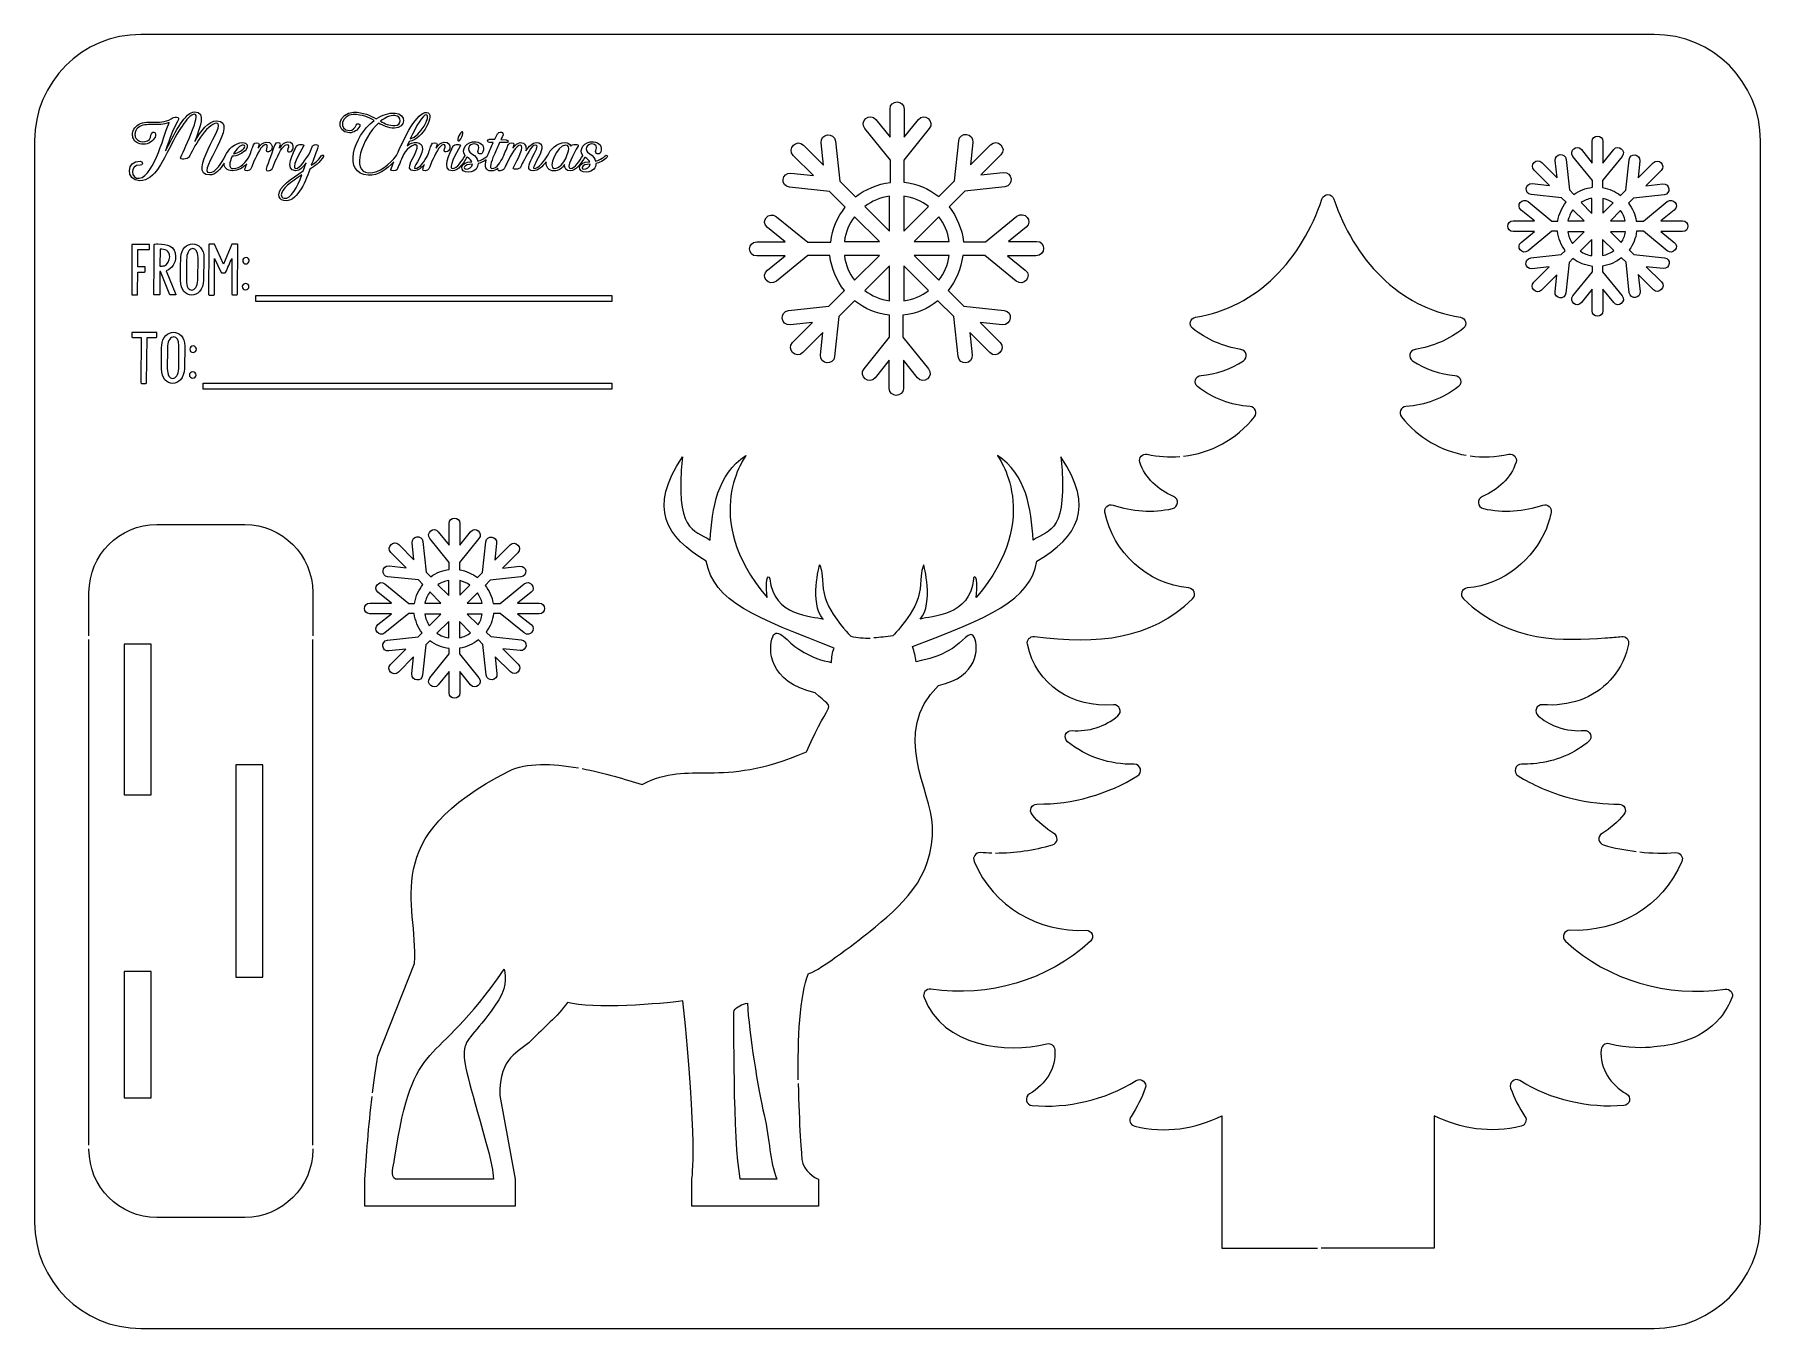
# Model space of a CAD drawing. Header units: inches. Extents: x 21 to 224, y 286 to 439.
import ezdxf

# ---------------------------------------------------------------- set-up
doc = ezdxf.new("R2010")
doc.units = ezdxf.units.IN
doc.header["$MEASUREMENT"] = 0
doc.layers.add('_U+0421_U+043B_U+043E_U+0439 1', color=7, linetype='Continuous')

# ---------------------------------------------------------------- blocks, each defined once
blk = doc.blocks.new('block 2')
at = {"layer": '_U+0421_U+043B_U+043E_U+0439 1', "color": 7, "lineweight": 5, "true_color": 0xffffff}
for points, knots in [([(33.55, 421.63), (34.5, 421.63), (35.21, 422.32), (35.72, 423.06), (36.09, 423.59), (36.51, 424.41), (36.97, 425.3), (37.97, 427.21), (39.12, 429.41), (40.02, 429.46), (40.76, 429.48), (38.99, 425.73), (38.38, 424.4), (38.21, 424.04), (39.24, 424.19), (39.35, 424.42), (39.78, 425.32), (41.43, 428.4), (42.63, 428.4), (43.89, 428.4), (38.97, 422.31), (41.76, 422.31), (42.49, 422.31), (43.03, 422.97), (43.48, 423.7), (43.51, 423.2), (43.8, 422.81), (44.44, 422.81), (45.17, 422.81), (45.73, 423.15), (46.15, 423.61), (46.07, 423.38), (45.99, 423.16), (45.93, 423), (45.82, 422.73), (46.53, 422.75), (46.65, 423.03), (46.8, 423.39), (46.9, 423.64), (47, 423.92), (47.35, 424.67), (47.91, 425.86), (48.36, 425.9), (48.62, 425.91), (48.62, 425.69), (48.5, 425.38), (48.3, 424.78), (49.04, 425.01), (49.12, 425.41), (49.19, 425.79), (49.06, 426.22), (48.44, 426.18), (48.09, 426.16), (47.77, 425.86), (47.5, 425.47), (47.53, 425.61), (47.58, 425.75), (47.61, 425.92), (47.67, 426.2), (47.04, 426.17), (46.94, 425.88), (46.85, 425.59), (46.67, 425.09), (46.49, 424.57), (46.1, 423.88), (45.45, 423.06), (44.54, 423.06), (43.98, 423.06), (44.09, 423.81), (44.45, 424.53), (44.94, 424.49), (45.8, 424.92), (46.08, 425.32), (46.32, 425.67), (46.24, 426.12), (45.71, 426.12), (44.71, 426.12), (43.95, 425.35), (43.63, 424.55), (43.17, 423.71), (42.54, 422.59), (41.75, 422.59), (40.22, 422.59), (45.46, 428.69), (42.62, 428.69), (41.68, 428.69), (40.73, 427.46), (40.05, 426.27), (40.64, 427.91), (41.42, 429.74), (40.01, 429.74), (38.92, 429.74), (37.76, 427.41), (36.73, 425.43), (36.73, 425.43), (36.59, 425.17), (36.59, 425.17), (37.14, 426.74), (37.45, 427.7), (38.01, 428.61), (38.44, 429.3), (37.5, 429.16), (37.27, 428.91), (36.54, 428.53), (35.78, 428.53), (35.1, 428.53), (34.75, 428.53), (34.42, 428.53), (34.13, 428.49), (33.39, 428.38), (32.95, 427.98), (32.78, 427.52), (32.72, 427.34), (32.7, 427.16), (32.71, 426.98), (32.72, 426.8), (32.78, 426.63), (32.87, 426.48), (33.1, 426.11), (33.56, 425.86), (34.23, 425.95), (34.8, 426.04), (35.31, 426.43), (35.42, 426.98), (35.52, 427.45), (34.95, 427.53), (34.88, 426.99), (34.85, 426.58), (34.63, 426.29), (34.2, 426.24), (33.66, 426.16), (33.29, 426.35), (33.11, 426.64), (33.04, 426.75), (33.01, 426.88), (32.99, 427.02), (32.98, 427.16), (33, 427.3), (33.05, 427.43), (33.18, 427.79), (33.54, 428.12), (34.15, 428.21), (34.43, 428.25), (34.75, 428.24), (35.08, 428.24), (35.69, 428.24), (36.36, 428.24), (37.02, 428.49), (36.54, 427.6), (35.32, 422.2), (33.5, 421.92), (32.53, 421.76), (32.28, 423.55), (33.59, 423.46), (33.92, 423.44), (33.98, 423.91), (33.62, 423.94), (31.96, 424.07), (31.89, 421.63), (33.55, 421.63)], [0, 0, 0, 0, 1, 1, 1, 2, 2, 2, 3, 3, 3, 4, 4, 4, 5, 5, 5, 6, 6, 6, 7, 7, 7, 8, 8, 8, 9, 9, 9, 10, 10, 10, 11, 11, 11, 12, 12, 12, 13, 13, 13, 14, 14, 14, 15, 15, 15, 16, 16, 16, 17, 17, 17, 18, 18, 18, 19, 19, 19, 20, 20, 20, 21, 21, 21, 22, 22, 22, 23, 23, 23, 24, 24, 24, 25, 25, 25, 26, 26, 26, 27, 27, 27, 28, 28, 28, 29, 29, 29, 30, 30, 30, 31, 31, 31, 32, 32, 32, 33, 33, 33, 34, 34, 34, 35, 35, 35, 36, 36, 36, 37, 37, 37, 38, 38, 38, 39, 39, 39, 40, 40, 40, 41, 41, 41, 42, 42, 42, 43, 43, 43, 44, 44, 44, 45, 45, 45, 46, 46, 46, 47, 47, 47, 48, 48, 48, 49, 49, 49, 50, 50, 50, 51, 51, 51, 52, 52, 52, 53, 53, 53, 53]), ([(45.74, 425.83), (46.05, 425.83), (45.93, 425.57), (45.81, 425.44), (45.57, 425.14), (44.99, 424.87), (44.61, 424.82), (44.94, 425.37), (45.39, 425.83), (45.74, 425.83)], [0, 0, 0, 0, 1, 1, 1, 2, 2, 2, 3, 3, 3, 3])]:
    blk.add_open_spline(points, degree=3, knots=knots, dxfattribs=at)
blk = doc.blocks.new('block 3')
at = {"layer": '_U+0421_U+043B_U+043E_U+0439 1', "color": 7, "lineweight": 5, "true_color": 0xffffff}
for points, knots in [([(51.93, 422.81), (52.41, 422.81), (52.75, 423.23), (53.15, 423.75), (53, 423.36), (52.87, 423), (52.8, 422.8), (51.39, 421.86), (49.93, 420.93), (49.94, 419.98), (49.94, 419.64), (50.1, 419.35), (50.51, 419.29), (52, 419.04), (52.98, 421.25), (53.59, 422.99), (54.12, 423.36), (54.8, 423.75), (55.2, 424.5), (55.28, 424.65), (55.03, 424.73), (54.93, 424.58), (54.58, 424), (54.03, 423.66), (53.75, 423.45), (53.88, 423.84), (54.45, 425.34), (54.54, 425.6), (54.69, 426.04), (53.92, 425.9), (53.84, 425.64), (53.84, 425.64), (53.57, 424.91), (53.57, 424.91), (53.17, 424.27), (52.43, 423.07), (51.93, 423.07), (51.35, 423.07), (52.34, 424.85), (52.83, 425.7), (53.04, 426.05), (52.09, 425.9), (52, 425.73), (51.65, 425.01), (50.53, 422.81), (51.93, 422.81)], [0, 0, 0, 0, 1, 1, 1, 2, 2, 2, 3, 3, 3, 4, 4, 4, 5, 5, 5, 6, 6, 6, 7, 7, 7, 8, 8, 8, 9, 9, 9, 10, 10, 10, 11, 11, 11, 12, 12, 12, 13, 13, 13, 14, 14, 14, 15, 15, 15, 15]), ([(50.56, 419.57), (50.31, 419.61), (50.22, 419.79), (50.22, 419.99), (50.22, 420.68), (51.39, 421.5), (52.63, 422.32), (52.1, 420.91), (51.38, 419.44), (50.56, 419.57)], [0, 0, 0, 0, 1, 1, 1, 2, 2, 2, 3, 3, 3, 3])]:
    blk.add_open_spline(points, degree=3, knots=knots, dxfattribs=at)
blk = doc.blocks.new('block 4')
at = {"layer": '_U+0421_U+043B_U+043E_U+0439 1', "color": 7, "lineweight": 5, "true_color": 0xffffff}
for points, knots in [([(58.25, 427.28), (58.72, 427.28), (59.25, 427.59), (59.45, 428.05), (59.58, 428.37), (59.14, 428.48), (59.02, 428.16), (58.9, 427.83), (58.61, 427.56), (58.26, 427.56), (56.91, 427.56), (57.28, 429.43), (58.7, 429.43), (59.75, 429.43), (60.49, 429.1), (61.14, 428.73), (58.64, 426.83), (57.42, 422.47), (60.46, 422.28), (61.63, 422.21), (62.65, 422.97), (63.47, 423.85), (63.32, 423.49), (63.21, 423.18), (63.13, 422.96), (63.04, 422.7), (63.77, 422.77), (63.85, 422.94), (64, 423.29), (64.27, 423.97), (64.6, 424.74), (65.04, 425.56), (66.32, 426.35), (66.22, 425.48), (66.12, 424.68), (64.44, 422.81), (65.91, 422.81), (66.32, 422.81), (66.73, 423.15), (67.07, 423.55), (67, 423.34), (66.93, 423.15), (66.87, 423), (66.77, 422.73), (67.48, 422.75), (67.59, 423.03), (67.74, 423.39), (67.84, 423.64), (67.95, 423.92), (68.3, 424.67), (68.86, 425.86), (69.31, 425.9), (69.56, 425.91), (69.56, 425.69), (69.45, 425.38), (69.24, 424.78), (69.98, 425.01), (70.06, 425.41), (70.13, 425.79), (70, 426.22), (69.38, 426.18), (69.03, 426.16), (68.71, 425.86), (68.44, 425.47), (68.48, 425.61), (68.53, 425.75), (68.56, 425.92), (68.62, 426.2), (67.98, 426.17), (67.89, 425.88), (67.79, 425.59), (67.62, 425.09), (67.44, 424.57), (67.15, 424.05), (66.51, 423.07), (65.95, 423.07), (65.65, 423.07), (66.75, 424.41), (66.84, 425.32), (66.96, 426.32), (65.57, 426.33), (65.05, 425.76), (65.05, 425.76), (65.27, 426.26), (65.27, 426.26), (66.91, 426.48), (68.44, 429.57), (67.33, 429.67), (66.23, 429.77), (64.69, 426.73), (63.79, 424.61), (63.78, 424.61), (63.78, 424.61), (63.78, 424.61), (62.95, 423.6), (61.83, 422.48), (60.5, 422.56), (58.39, 422.69), (59.71, 426.64), (61.66, 428.43), (62.24, 428.11), (62.8, 427.83), (63.55, 427.83), (64.89, 427.83), (64.98, 429.51), (63.64, 429.6), (62.85, 429.64), (62.08, 429.38), (61.4, 428.92), (60.69, 429.32), (59.9, 429.71), (58.73, 429.71), (56.94, 429.71), (56.49, 427.28), (58.25, 427.28)], [0, 0, 0, 0, 1, 1, 1, 2, 2, 2, 3, 3, 3, 4, 4, 4, 5, 5, 5, 6, 6, 6, 7, 7, 7, 8, 8, 8, 9, 9, 9, 10, 10, 10, 11, 11, 11, 12, 12, 12, 13, 13, 13, 14, 14, 14, 15, 15, 15, 16, 16, 16, 17, 17, 17, 18, 18, 18, 19, 19, 19, 20, 20, 20, 21, 21, 21, 22, 22, 22, 23, 23, 23, 24, 24, 24, 25, 25, 25, 26, 26, 26, 27, 27, 27, 28, 28, 28, 29, 29, 29, 30, 30, 30, 31, 31, 31, 32, 32, 32, 33, 33, 33, 34, 34, 34, 35, 35, 35, 36, 36, 36, 37, 37, 37, 38, 38, 38, 38]), ([(63.59, 429.32), (64.44, 429.25), (64.43, 428.12), (63.57, 428.12), (62.93, 428.12), (62.42, 428.35), (61.9, 428.64), (62.44, 429.08), (63.03, 429.34), (63.59, 429.32)], [0, 0, 0, 0, 1, 1, 1, 2, 2, 2, 3, 3, 3, 3]), ([(67.3, 429.39), (67.88, 429.33), (66.64, 426.87), (65.41, 426.57), (66.1, 428.06), (66.86, 429.42), (67.3, 429.39)], [0, 0, 0, 0, 1, 1, 1, 2, 2, 2, 2])]:
    blk.add_open_spline(points, degree=3, knots=knots, dxfattribs=at)
blk = doc.blocks.new('block 5')
at = {"layer": '_U+0421_U+043B_U+043E_U+0439 1', "color": 7, "lineweight": 5, "true_color": 0xffffff}
for points, knots in [([(70.38, 422.79), (71.04, 422.79), (71.69, 423.73), (72.07, 424.42), (72.09, 424.4), (72.11, 424.39), (72.14, 424.37), (72.42, 424.2), (72.59, 424.02), (72.67, 423.86), (71.06, 423.91), (71.18, 422.56), (72.28, 422.64), (73.13, 422.69), (73.37, 423.23), (73.4, 423.66), (73.61, 423.7), (74.03, 423.86), (74.35, 424.08), (74.17, 423.36), (74.25, 422.79), (74.94, 422.79), (75.24, 422.79), (75.5, 422.91), (75.74, 423.09), (75.73, 423.08), (75.73, 423.07), (75.73, 423.07), (75.54, 422.67), (76.32, 422.77), (76.45, 423.04), (76.61, 423.36), (76.73, 423.62), (76.85, 423.86), (77.24, 424.58), (77.88, 425.83), (78.35, 425.83), (78.93, 425.83), (78.04, 424.06), (77.54, 423.21), (77.33, 422.85), (78.28, 423), (78.37, 423.18), (78.45, 423.34), (78.57, 423.58), (78.68, 423.84), (79.09, 424.56), (79.67, 425.83), (80.13, 425.83), (81.1, 425.83), (78.19, 422.8), (79.91, 422.8), (80.4, 422.8), (80.98, 423.31), (81.41, 423.85), (81.39, 423.26), (81.67, 422.79), (82.34, 422.79), (82.85, 422.79), (83.28, 423.14), (83.58, 423.53), (83.58, 423.1), (83.75, 422.79), (84.25, 422.79), (84.91, 422.79), (85.55, 423.73), (85.94, 424.42), (85.96, 424.4), (85.98, 424.39), (86, 424.37), (86.28, 424.2), (86.45, 424.02), (86.53, 423.86), (84.92, 423.91), (85.05, 422.56), (86.14, 422.64), (87, 422.69), (87.23, 423.23), (87.26, 423.66), (87.56, 423.72), (88.3, 424.03), (88.56, 424.38), (88.73, 424.63), (88.45, 424.7), (88.36, 424.58), (88.19, 424.35), (87.46, 423.98), (87.23, 423.95), (87.14, 424.24), (86.97, 424.54), (86.53, 424.8), (85.7, 425.31), (86.26, 425.98), (86.79, 425.96), (87.27, 425.96), (87.47, 425.67), (87.26, 425.2), (87.07, 424.79), (87.66, 424.6), (87.83, 425.02), (88.08, 425.7), (87.65, 426.15), (86.98, 426.21), (85.86, 426.32), (85.19, 425.27), (85.73, 424.6), (85.72, 424.6), (85.71, 424.59), (85.71, 424.58), (85.36, 424.02), (84.8, 423.07), (84.25, 423.07), (83.66, 423.07), (84.66, 424.87), (85.16, 425.71), (85.36, 426.05), (84.4, 425.9), (84.33, 425.76), (84.33, 425.76), (84.31, 425.7), (84.31, 425.7), (84.2, 426), (83.95, 426.12), (83.64, 426.12), (82.63, 426.12), (81.88, 425.36), (81.57, 424.56), (81.21, 424), (80.53, 423.08), (79.99, 423.08), (79.48, 423.08), (82.06, 426.12), (80.23, 426.12), (79.79, 426.12), (79.37, 425.68), (79.02, 425.15), (79.09, 425.69), (78.95, 426.12), (78.35, 426.12), (78.07, 426.12), (77.76, 425.83), (77.47, 425.45), (77.47, 425.45), (77.61, 425.86), (77.61, 425.86), (77.74, 426.2), (77.06, 426.17), (76.96, 425.91), (76.83, 425.58), (76.57, 424.98), (76.31, 424.38), (76.06, 423.88), (75.6, 423.07), (75.02, 423.07), (74.68, 423.07), (74.91, 423.83), (75.27, 424.67), (75.48, 425.18), (75.68, 425.62), (75.91, 426.13), (75.91, 426.13), (76.7, 426.13), (76.7, 426.13), (76.98, 426.04), (77, 426.45), (76.7, 426.45), (76.7, 426.45), (76.08, 426.49), (76.08, 426.49), (76.21, 426.77), (76.24, 426.81), (76.26, 426.86), (76.54, 427.41), (75.9, 427.65), (75.54, 426.94), (75.54, 426.94), (75.36, 426.54), (75.36, 426.54), (75.36, 426.54), (75.35, 426.53), (75.35, 426.53), (75.35, 426.53), (74.73, 426.52), (74.73, 426.52), (74.45, 426.52), (74.43, 426.13), (74.72, 426.13), (74.72, 426.13), (75.16, 426.13), (75.16, 426.13), (74.93, 425.64), (74.72, 425.17), (74.54, 424.67), (74.53, 424.64), (74.52, 424.62), (74.51, 424.59), (74.5, 424.59), (74.5, 424.58), (74.5, 424.58), (74.32, 424.35), (73.6, 423.98), (73.36, 423.95), (73.27, 424.24), (73.11, 424.54), (72.67, 424.8), (71.84, 425.31), (72.39, 425.98), (72.93, 425.96), (73.41, 425.96), (73.61, 425.67), (73.4, 425.2), (73.2, 424.79), (73.79, 424.6), (73.96, 425.02), (74.22, 425.7), (73.79, 426.15), (73.12, 426.21), (72, 426.32), (71.33, 425.27), (71.87, 424.61), (71.86, 424.6), (71.85, 424.59), (71.85, 424.58), (71.49, 424.02), (70.93, 423.07), (70.38, 423.07), (69.8, 423.07), (70.79, 424.85), (71.28, 425.7), (71.49, 426.05), (70.54, 425.9), (70.45, 425.73), (70.1, 425.01), (68.98, 422.79), (70.38, 422.79)], [0, 0, 0, 0, 1, 1, 1, 2, 2, 2, 3, 3, 3, 4, 4, 4, 5, 5, 5, 6, 6, 6, 7, 7, 7, 8, 8, 8, 9, 9, 9, 10, 10, 10, 11, 11, 11, 12, 12, 12, 13, 13, 13, 14, 14, 14, 15, 15, 15, 16, 16, 16, 17, 17, 17, 18, 18, 18, 19, 19, 19, 20, 20, 20, 21, 21, 21, 22, 22, 22, 23, 23, 23, 24, 24, 24, 25, 25, 25, 26, 26, 26, 27, 27, 27, 28, 28, 28, 29, 29, 29, 30, 30, 30, 31, 31, 31, 32, 32, 32, 33, 33, 33, 34, 34, 34, 35, 35, 35, 36, 36, 36, 37, 37, 37, 38, 38, 38, 39, 39, 39, 40, 40, 40, 41, 41, 41, 42, 42, 42, 43, 43, 43, 44, 44, 44, 45, 45, 45, 46, 46, 46, 47, 47, 47, 48, 48, 48, 49, 49, 49, 50, 50, 50, 51, 51, 51, 52, 52, 52, 53, 53, 53, 54, 54, 54, 55, 55, 55, 56, 56, 56, 57, 57, 57, 58, 58, 58, 59, 59, 59, 60, 60, 60, 61, 61, 61, 62, 62, 62, 63, 63, 63, 64, 64, 64, 65, 65, 65, 66, 66, 66, 67, 67, 67, 68, 68, 68, 69, 69, 69, 70, 70, 70, 71, 71, 71, 72, 72, 72, 73, 73, 73, 74, 74, 74, 75, 75, 75, 76, 76, 76, 77, 77, 77, 78, 78, 78, 78]), ([(83.67, 425.83), (84.1, 425.83), (84.1, 425.48), (84.03, 425.15), (83.92, 424.87), (83.8, 424.56), (83.71, 424.26), (83.46, 423.76), (82.96, 423.07), (82.34, 423.07), (81.57, 423.07), (82.69, 425.83), (83.67, 425.83)], [0, 0, 0, 0, 1, 1, 1, 2, 2, 2, 3, 3, 3, 4, 4, 4, 4]), ([(72.73, 423.59), (72.67, 423.22), (72.33, 422.99), (71.97, 422.99), (71.62, 422.99), (71.62, 423.59), (72.73, 423.59)], [0, 0, 0, 0, 1, 1, 1, 2, 2, 2, 2]), ([(86.59, 423.59), (86.53, 423.22), (86.19, 422.99), (85.83, 422.99), (85.48, 422.99), (85.48, 423.59), (86.59, 423.59)], [0, 0, 0, 0, 1, 1, 1, 2, 2, 2, 2])]:
    blk.add_open_spline(points, degree=3, knots=knots, dxfattribs=at)
blk = doc.blocks.new('block 6')
at = {"layer": '_U+0421_U+043B_U+043E_U+0439 1', "color": 7, "lineweight": 5, "true_color": 0xffffff}
for points, knots in [([(37.18, 408.18), (37.18, 408.18), (37.73, 408.18), (37.73, 408.18), (37.8, 408.18), (37.83, 408.21), (37.81, 408.24), (37.81, 408.24), (36.68, 411.04), (36.68, 411.04), (37.39, 411.25), (37.78, 411.99), (37.78, 412.7), (37.78, 413.97), (36.8, 414.19), (35.69, 414.19), (35.6, 414.19), (35.47, 414.19), (35.35, 414.18), (35.31, 414.18), (35.27, 414.16), (35.27, 414.13), (35.25, 412.95), (35.23, 412.09), (35.23, 408.23), (35.23, 408.2), (35.26, 408.18), (35.32, 408.18), (35.32, 408.18), (35.84, 408.18), (35.84, 408.18), (35.89, 408.18), (35.92, 408.2), (35.92, 408.23), (35.92, 409.12), (35.93, 410.05), (35.93, 410.96), (35.93, 410.96), (35.98, 410.96), (35.98, 410.96), (35.98, 410.96), (37.1, 408.21), (37.1, 408.21), (37.11, 408.19), (37.15, 408.18), (37.18, 408.18)], [0, 0, 0, 0, 1, 1, 1, 2, 2, 2, 3, 3, 3, 4, 4, 4, 5, 5, 5, 6, 6, 6, 7, 7, 7, 8, 8, 8, 9, 9, 9, 10, 10, 10, 11, 11, 11, 12, 12, 12, 13, 13, 13, 14, 14, 14, 15, 15, 15, 15]), ([(35.92, 411.57), (35.92, 411.57), (35.95, 413.58), (35.95, 413.58), (36.52, 413.59), (37.08, 413.4), (37.08, 412.68), (37.08, 412.23), (36.8, 411.76), (36.45, 411.63), (36.27, 411.58), (36.09, 411.57), (35.92, 411.57)], [0, 0, 0, 0, 1, 1, 1, 2, 2, 2, 3, 3, 3, 4, 4, 4, 4])]:
    blk.add_open_spline(points, degree=3, knots=knots, dxfattribs=at)
blk = doc.blocks.new('block 7')
at = {"layer": '_U+0421_U+043B_U+043E_U+0439 1', "color": 7, "lineweight": 5, "true_color": 0xffffff}
for points, knots in [([(41.11, 412.55), (41.13, 413.64), (40.45, 414.19), (39.77, 414.19), (39.12, 414.19), (38.45, 413.67), (38.39, 412.62), (38.37, 412.05), (38.36, 411.35), (38.36, 410.69), (38.36, 410.69), (38.36, 409.91), (38.36, 409.91), (38.35, 408.77), (39, 408.16), (39.67, 408.16), (40.34, 408.16), (41.02, 408.75), (41.08, 409.94), (41.08, 409.94), (41.11, 412.55), (41.11, 412.55)], [0, 0, 0, 0, 1, 1, 1, 2, 2, 2, 3, 3, 3, 4, 4, 4, 5, 5, 5, 6, 6, 6, 7, 7, 7, 7]), ([(40.39, 409.94), (40.37, 409.17), (40.02, 408.75), (39.67, 408.75), (39.35, 408.75), (39.04, 409.12), (39.04, 409.91), (39.04, 410.69), (39.05, 411.79), (39.09, 412.58), (39.12, 413.26), (39.47, 413.65), (39.82, 413.65), (40.13, 413.65), (40.43, 413.31), (40.42, 412.58), (40.42, 412.58), (40.39, 409.94), (40.39, 409.94)], [0, 0, 0, 0, 1, 1, 1, 2, 2, 2, 3, 3, 3, 4, 4, 4, 5, 5, 5, 6, 6, 6, 6])]:
    blk.add_open_spline(points, degree=3, knots=knots, dxfattribs=at)
blk = doc.blocks.new('block 8')
at = {"layer": '_U+0421_U+043B_U+043E_U+0439 1', "color": 7, "lineweight": 5, "true_color": 0xffffff}
for points, knots in [([(37.52, 403.79), (36.87, 403.79), (36.2, 403.27), (36.14, 402.21), (36.12, 401.64), (36.11, 400.94), (36.11, 400.29), (36.11, 400.29), (36.11, 399.5), (36.11, 399.5), (36.1, 398.36), (36.75, 397.76), (37.42, 397.76), (38.09, 397.76), (38.77, 398.35), (38.83, 399.53), (38.83, 399.53), (38.86, 402.15), (38.86, 402.15), (38.88, 403.23), (38.2, 403.79), (37.52, 403.79)], [0, 0, 0, 0, 1, 1, 1, 2, 2, 2, 3, 3, 3, 4, 4, 4, 5, 5, 5, 6, 6, 6, 7, 7, 7, 7]), ([(38.14, 399.53), (38.12, 398.76), (37.77, 398.35), (37.42, 398.35), (37.1, 398.35), (36.79, 398.72), (36.79, 399.5), (36.79, 400.28), (36.81, 401.38), (36.84, 402.17), (36.87, 402.85), (37.22, 403.24), (37.57, 403.24), (37.88, 403.24), (38.18, 402.91), (38.17, 402.17), (38.17, 402.17), (38.14, 399.53), (38.14, 399.53)], [0, 0, 0, 0, 1, 1, 1, 2, 2, 2, 3, 3, 3, 4, 4, 4, 5, 5, 5, 6, 6, 6, 6])]:
    blk.add_open_spline(points, degree=3, knots=knots, dxfattribs=at)
blk = doc.blocks.new('block 9')
at = {"layer": '_U+0421_U+043B_U+043E_U+0439 1', "color": 7, "lineweight": 5, "true_color": 0xffffff}
for points, knots in [([(139.15, 414.49), (139.15, 414.49), (135.82, 414.49), (135.82, 414.49), (135.82, 414.49), (137.9, 416.15), (137.9, 416.15), (138.78, 416.85), (137.71, 418.14), (136.83, 417.45), (136.83, 417.45), (133.13, 414.44), (133.13, 414.44), (133.13, 414.44), (130.54, 414.44), (130.54, 414.44), (130.35, 416.01), (129.75, 417.4), (128.83, 418.56), (128.83, 418.56), (130.68, 420.41), (130.68, 420.41), (130.68, 420.41), (135.4, 420.92), (135.4, 420.92), (136.51, 421.06), (136.32, 422.73), (135.21, 422.59), (135.21, 422.59), (132.58, 422.31), (132.58, 422.31), (132.58, 422.31), (134.94, 424.67), (134.94, 424.67), (135.72, 425.46), (134.52, 426.66), (133.73, 425.87), (133.73, 425.87), (131.37, 423.51), (131.37, 423.51), (131.37, 423.51), (131.65, 426.15), (131.65, 426.15), (131.74, 427.26), (130.08, 427.45), (129.98, 426.34), (129.98, 426.34), (129.48, 421.61), (129.48, 421.61), (129.48, 421.61), (127.62, 419.76), (127.62, 419.76), (126.47, 420.69), (125.03, 421.29), (123.5, 421.48), (123.5, 421.48), (123.5, 424.07), (123.5, 424.07), (123.5, 424.07), (126.51, 427.77), (126.51, 427.77), (127.21, 428.65), (125.91, 429.71), (125.22, 428.83), (125.22, 428.83), (123.55, 426.75), (123.55, 426.75), (123.55, 426.75), (123.55, 430.08), (123.55, 430.08), (123.55, 431.19), (121.89, 431.19), (121.89, 430.08), (121.89, 430.08), (121.89, 426.75), (121.89, 426.75), (121.89, 426.75), (120.22, 428.83), (120.22, 428.83), (119.52, 429.71), (118.23, 428.65), (118.92, 427.77), (118.92, 427.77), (121.93, 424.07), (121.93, 424.07), (121.93, 424.07), (121.93, 421.43), (121.93, 421.43), (120.4, 421.24), (118.97, 420.64), (117.81, 419.72), (117.81, 419.72), (115.96, 421.57), (115.96, 421.57), (115.96, 421.57), (115.45, 426.29), (115.45, 426.29), (115.31, 427.4), (113.65, 427.21), (113.79, 426.1), (113.79, 426.1), (114.06, 423.47), (114.06, 423.47), (114.06, 423.47), (111.7, 425.83), (111.7, 425.83), (110.92, 426.61), (109.71, 425.41), (110.5, 424.62), (110.5, 424.62), (112.86, 422.26), (112.86, 422.26), (112.86, 422.26), (110.22, 422.54), (110.22, 422.54), (109.11, 422.63), (108.93, 420.97), (110.04, 420.87), (110.04, 420.87), (114.76, 420.37), (114.76, 420.37), (114.76, 420.37), (116.61, 418.51), (116.61, 418.51), (115.68, 417.36), (115.08, 415.97), (114.9, 414.39), (114.9, 414.39), (112.21, 414.39), (112.21, 414.39), (112.21, 414.39), (108.51, 417.4), (108.51, 417.4), (107.63, 418.1), (106.57, 416.8), (107.45, 416.11), (107.45, 416.11), (109.53, 414.44), (109.53, 414.44), (109.53, 414.44), (106.2, 414.44), (106.2, 414.44), (105.08, 414.44), (105.08, 412.77), (106.2, 412.77), (106.2, 412.77), (109.53, 412.77), (109.53, 412.77), (109.53, 412.77), (107.45, 411.11), (107.45, 411.11), (106.57, 410.41), (107.63, 409.12), (108.51, 409.81), (108.51, 409.81), (112.21, 412.82), (112.21, 412.82), (112.21, 412.82), (114.8, 412.82), (114.8, 412.82), (114.99, 411.29), (115.59, 409.86), (116.52, 408.7), (116.52, 408.7), (114.67, 406.85), (114.67, 406.85), (114.67, 406.85), (109.94, 406.34), (109.94, 406.34), (108.83, 406.2), (109.02, 404.54), (110.13, 404.68), (110.13, 404.68), (112.77, 404.95), (112.77, 404.95), (112.77, 404.95), (110.41, 402.59), (110.41, 402.59), (109.62, 401.81), (110.82, 400.6), (111.61, 401.39), (111.61, 401.39), (113.97, 403.75), (113.97, 403.75), (113.97, 403.75), (113.69, 401.11), (113.69, 401.11), (113.6, 400), (115.27, 399.82), (115.36, 400.93), (115.36, 400.93), (115.87, 405.65), (115.87, 405.65), (115.87, 405.65), (117.72, 407.5), (117.72, 407.5), (118.88, 406.57), (120.31, 405.97), (121.84, 405.79), (121.84, 405.79), (121.84, 403.19), (121.84, 403.19), (121.84, 403.19), (118.83, 399.49), (118.83, 399.49), (118.14, 398.61), (119.43, 397.55), (120.13, 398.43), (120.13, 398.43), (121.79, 400.51), (121.79, 400.51), (121.79, 400.51), (121.79, 397.18), (121.79, 397.18), (121.79, 396.07), (123.46, 396.07), (123.46, 397.18), (123.46, 397.18), (123.46, 400.51), (123.46, 400.51), (123.46, 400.51), (125.12, 398.43), (125.12, 398.43), (125.82, 397.55), (127.11, 398.61), (126.42, 399.49), (126.42, 399.49), (123.41, 403.19), (123.41, 403.19), (123.41, 403.19), (123.41, 405.79), (123.41, 405.79), (124.99, 405.97), (126.37, 406.57), (127.53, 407.5), (127.53, 407.5), (129.38, 405.65), (129.38, 405.65), (129.38, 405.65), (129.89, 400.93), (129.89, 400.93), (130.03, 399.82), (131.7, 400), (131.56, 401.11), (131.56, 401.11), (131.28, 403.75), (131.28, 403.75), (131.28, 403.75), (133.64, 401.39), (133.64, 401.39), (134.43, 400.6), (135.63, 401.81), (134.84, 402.59), (134.84, 402.59), (132.48, 404.95), (132.48, 404.95), (132.48, 404.95), (135.12, 404.68), (135.12, 404.68), (136.23, 404.58), (136.42, 406.25), (135.31, 406.34), (135.31, 406.34), (130.59, 406.85), (130.59, 406.85), (130.59, 406.85), (128.73, 408.7), (128.73, 408.7), (129.66, 409.86), (130.26, 411.29), (130.45, 412.82), (130.45, 412.82), (133.04, 412.82), (133.04, 412.82), (133.04, 412.82), (136.74, 409.81), (136.74, 409.81), (137.62, 409.12), (138.69, 410.41), (137.81, 411.11), (137.81, 411.11), (135.72, 412.77), (135.72, 412.77), (135.72, 412.77), (139.06, 412.77), (139.06, 412.77), (140.26, 412.82), (140.26, 414.49), (139.15, 414.49)], [0, 0, 0, 0, 1, 1, 1, 2, 2, 2, 3, 3, 3, 4, 4, 4, 5, 5, 5, 6, 6, 6, 7, 7, 7, 8, 8, 8, 9, 9, 9, 10, 10, 10, 11, 11, 11, 12, 12, 12, 13, 13, 13, 14, 14, 14, 15, 15, 15, 16, 16, 16, 17, 17, 17, 18, 18, 18, 19, 19, 19, 20, 20, 20, 21, 21, 21, 22, 22, 22, 23, 23, 23, 24, 24, 24, 25, 25, 25, 26, 26, 26, 27, 27, 27, 28, 28, 28, 29, 29, 29, 30, 30, 30, 31, 31, 31, 32, 32, 32, 33, 33, 33, 34, 34, 34, 35, 35, 35, 36, 36, 36, 37, 37, 37, 38, 38, 38, 39, 39, 39, 40, 40, 40, 41, 41, 41, 42, 42, 42, 43, 43, 43, 44, 44, 44, 45, 45, 45, 46, 46, 46, 47, 47, 47, 48, 48, 48, 49, 49, 49, 50, 50, 50, 51, 51, 51, 52, 52, 52, 53, 53, 53, 54, 54, 54, 55, 55, 55, 56, 56, 56, 57, 57, 57, 58, 58, 58, 59, 59, 59, 60, 60, 60, 61, 61, 61, 62, 62, 62, 63, 63, 63, 64, 64, 64, 65, 65, 65, 66, 66, 66, 67, 67, 67, 68, 68, 68, 69, 69, 69, 70, 70, 70, 71, 71, 71, 72, 72, 72, 73, 73, 73, 74, 74, 74, 75, 75, 75, 76, 76, 76, 77, 77, 77, 78, 78, 78, 79, 79, 79, 80, 80, 80, 81, 81, 81, 82, 82, 82, 83, 83, 83, 84, 84, 84, 85, 85, 85, 86, 86, 86, 87, 87, 87, 88, 88, 88, 89, 89, 89, 90, 90, 90, 91, 91, 91, 92, 92, 92, 93, 93, 93, 94, 94, 94, 95, 95, 95, 96, 96, 96, 96]), ([(121.84, 415.69), (121.84, 415.69), (118.92, 418.61), (118.92, 418.61), (119.76, 419.25), (120.73, 419.67), (121.84, 419.81), (121.84, 419.81), (121.84, 415.69), (121.84, 415.69)], [0, 0, 0, 0, 1, 1, 1, 2, 2, 2, 3, 3, 3, 3]), ([(123.5, 419.81), (124.62, 419.67), (125.59, 419.25), (126.42, 418.61), (126.42, 418.61), (123.5, 415.69), (123.5, 415.69), (123.5, 415.69), (123.5, 419.81), (123.5, 419.81)], [0, 0, 0, 0, 1, 1, 1, 2, 2, 2, 3, 3, 3, 3]), ([(117.72, 417.4), (117.72, 417.4), (120.64, 414.49), (120.64, 414.49), (120.64, 414.49), (116.52, 414.49), (116.52, 414.49), (116.66, 415.6), (117.07, 416.57), (117.72, 417.4)], [0, 0, 0, 0, 1, 1, 1, 2, 2, 2, 3, 3, 3, 3]), ([(124.71, 414.49), (124.71, 414.49), (127.62, 417.4), (127.62, 417.4), (128.27, 416.57), (128.69, 415.6), (128.83, 414.49), (128.83, 414.49), (124.71, 414.49), (124.71, 414.49)], [0, 0, 0, 0, 1, 1, 1, 2, 2, 2, 3, 3, 3, 3]), ([(116.52, 412.82), (116.52, 412.82), (120.64, 412.82), (120.64, 412.82), (120.64, 412.82), (117.72, 409.91), (117.72, 409.91), (117.07, 410.74), (116.66, 411.71), (116.52, 412.82)], [0, 0, 0, 0, 1, 1, 1, 2, 2, 2, 3, 3, 3, 3]), ([(127.62, 409.91), (127.62, 409.91), (124.71, 412.82), (124.71, 412.82), (124.71, 412.82), (128.83, 412.82), (128.83, 412.82), (128.69, 411.71), (128.27, 410.74), (127.62, 409.91)], [0, 0, 0, 0, 1, 1, 1, 2, 2, 2, 3, 3, 3, 3]), ([(121.84, 407.5), (120.73, 407.64), (119.76, 408.05), (118.92, 408.7), (118.92, 408.7), (121.84, 411.62), (121.84, 411.62), (121.84, 411.62), (121.84, 407.5), (121.84, 407.5)], [0, 0, 0, 0, 1, 1, 1, 2, 2, 2, 3, 3, 3, 3]), ([(123.5, 407.5), (123.5, 407.5), (123.5, 411.62), (123.5, 411.62), (123.5, 411.62), (126.42, 408.7), (126.42, 408.7), (125.59, 408.05), (124.62, 407.64), (123.5, 407.5)], [0, 0, 0, 0, 1, 1, 1, 2, 2, 2, 3, 3, 3, 3])]:
    blk.add_open_spline(points, degree=3, knots=knots, dxfattribs=at)
blk = doc.blocks.new('block 10')
at = {"layer": '_U+0421_U+043B_U+043E_U+0439 1', "color": 7, "lineweight": 5, "true_color": 0xffffff}
for points, knots in [([(80.58, 371.9), (80.58, 371.9), (78.04, 371.9), (78.04, 371.9), (78.04, 371.9), (79.63, 373.17), (79.63, 373.17), (80.3, 373.7), (79.49, 374.68), (78.82, 374.16), (78.82, 374.16), (76, 371.86), (76, 371.86), (76, 371.86), (75.15, 371.86), (75.15, 371.86), (75.05, 372.64), (74.69, 373.38), (74.23, 373.98), (74.23, 373.98), (74.83, 374.58), (74.83, 374.58), (74.83, 374.58), (78.43, 374.97), (78.43, 374.97), (79.28, 375.07), (79.14, 376.34), (78.29, 376.24), (78.29, 376.24), (76.28, 376.02), (76.28, 376.02), (76.28, 376.02), (78.08, 377.82), (78.08, 377.82), (78.68, 378.42), (77.76, 379.34), (77.16, 378.74), (77.16, 378.74), (75.36, 376.94), (75.36, 376.94), (75.36, 376.94), (75.57, 378.95), (75.57, 378.95), (75.65, 379.8), (74.38, 379.94), (74.3, 379.09), (74.3, 379.09), (73.92, 375.5), (73.92, 375.5), (73.92, 375.5), (73.32, 374.9), (73.32, 374.9), (72.72, 375.35), (71.98, 375.67), (71.2, 375.81), (71.2, 375.81), (71.2, 376.66), (71.2, 376.66), (71.2, 376.66), (73.49, 379.48), (73.49, 379.48), (74.02, 380.15), (73.03, 380.96), (72.51, 380.29), (72.51, 380.29), (71.24, 378.71), (71.24, 378.71), (71.24, 378.71), (71.24, 381.25), (71.24, 381.25), (71.24, 382.09), (69.97, 382.09), (69.97, 381.25), (69.97, 381.25), (69.97, 378.71), (69.97, 378.71), (69.97, 378.71), (68.7, 380.29), (68.7, 380.29), (68.17, 380.96), (67.18, 380.15), (67.71, 379.48), (67.71, 379.48), (70, 376.66), (70, 376.66), (70, 376.66), (70, 375.85), (70, 375.85), (69.19, 375.74), (68.45, 375.46), (67.81, 375), (67.81, 375), (67.28, 375.53), (67.28, 375.53), (67.28, 375.53), (66.9, 379.13), (66.9, 379.13), (66.79, 379.98), (65.52, 379.83), (65.63, 378.99), (65.63, 378.99), (65.84, 376.98), (65.84, 376.98), (65.84, 376.98), (64.04, 378.78), (64.04, 378.78), (63.44, 379.38), (62.52, 378.46), (63.12, 377.86), (63.12, 377.86), (64.92, 376.06), (64.92, 376.06), (64.92, 376.06), (62.91, 376.27), (62.91, 376.27), (62.06, 376.34), (61.92, 375.07), (62.77, 375), (62.77, 375), (66.37, 374.61), (66.37, 374.61), (66.37, 374.61), (66.9, 374.08), (66.9, 374.08), (66.4, 373.45), (66.05, 372.71), (65.91, 371.86), (65.91, 371.86), (65.24, 371.86), (65.24, 371.86), (65.24, 371.86), (62.42, 374.16), (62.42, 374.16), (61.75, 374.68), (60.93, 373.7), (61.6, 373.17), (61.6, 373.17), (63.19, 371.9), (63.19, 371.9), (63.19, 371.9), (60.65, 371.9), (60.65, 371.9), (59.81, 371.9), (59.81, 370.63), (60.65, 370.63), (60.65, 370.63), (63.19, 370.63), (63.19, 370.63), (63.19, 370.63), (61.6, 369.36), (61.6, 369.36), (60.93, 368.83), (61.75, 367.84), (62.42, 368.37), (62.42, 368.37), (65.24, 370.66), (65.24, 370.66), (65.24, 370.66), (65.87, 370.66), (65.87, 370.66), (65.98, 369.82), (66.3, 369.04), (66.79, 368.37), (66.79, 368.37), (66.33, 367.91), (66.33, 367.91), (66.33, 367.91), (62.73, 367.52), (62.73, 367.52), (61.89, 367.42), (62.03, 366.15), (62.87, 366.25), (62.87, 366.25), (64.89, 366.46), (64.89, 366.46), (64.89, 366.46), (63.09, 364.67), (63.09, 364.67), (62.49, 364.07), (63.4, 363.15), (64, 363.75), (64, 363.75), (65.8, 365.55), (65.8, 365.55), (65.8, 365.55), (65.59, 363.54), (65.59, 363.54), (65.52, 362.69), (66.79, 362.55), (66.86, 363.4), (66.86, 363.4), (67.25, 366.99), (67.25, 366.99), (67.25, 366.99), (67.71, 367.45), (67.71, 367.45), (68.34, 366.96), (69.15, 366.64), (70, 366.54), (70, 366.54), (70, 365.9), (70, 365.9), (70, 365.9), (67.71, 363.08), (67.71, 363.08), (67.18, 362.41), (68.17, 361.6), (68.7, 362.27), (68.7, 362.27), (69.97, 363.85), (69.97, 363.85), (69.97, 363.85), (69.97, 361.31), (69.97, 361.31), (69.97, 360.47), (71.24, 360.47), (71.24, 361.31), (71.24, 361.31), (71.24, 363.85), (71.24, 363.85), (71.24, 363.85), (72.51, 362.27), (72.51, 362.27), (73.03, 361.6), (74.02, 362.41), (73.49, 363.08), (73.49, 363.08), (71.2, 365.9), (71.2, 365.9), (71.2, 365.9), (71.2, 366.57), (71.2, 366.57), (72.05, 366.71), (72.79, 367.03), (73.42, 367.56), (73.42, 367.56), (73.95, 367.03), (73.95, 367.03), (73.95, 367.03), (74.34, 363.43), (74.34, 363.43), (74.45, 362.58), (75.72, 362.73), (75.61, 363.57), (75.61, 363.57), (75.4, 365.58), (75.4, 365.58), (75.4, 365.58), (77.2, 363.78), (77.2, 363.78), (77.8, 363.18), (78.71, 364.1), (78.11, 364.7), (78.11, 364.7), (76.32, 366.5), (76.32, 366.5), (76.32, 366.5), (78.33, 366.29), (78.33, 366.29), (79.17, 366.22), (79.31, 367.49), (78.47, 367.56), (78.47, 367.56), (74.87, 367.95), (74.87, 367.95), (74.87, 367.95), (74.34, 368.48), (74.34, 368.48), (74.8, 369.11), (75.12, 369.85), (75.19, 370.66), (75.19, 370.66), (76, 370.66), (76, 370.66), (76, 370.66), (78.82, 368.37), (78.82, 368.37), (79.49, 367.84), (80.3, 368.83), (79.63, 369.36), (79.63, 369.36), (78.04, 370.63), (78.04, 370.63), (78.04, 370.63), (80.58, 370.63), (80.58, 370.63), (81.43, 370.59), (81.43, 371.9), (80.58, 371.9)], [0, 0, 0, 0, 1, 1, 1, 2, 2, 2, 3, 3, 3, 4, 4, 4, 5, 5, 5, 6, 6, 6, 7, 7, 7, 8, 8, 8, 9, 9, 9, 10, 10, 10, 11, 11, 11, 12, 12, 12, 13, 13, 13, 14, 14, 14, 15, 15, 15, 16, 16, 16, 17, 17, 17, 18, 18, 18, 19, 19, 19, 20, 20, 20, 21, 21, 21, 22, 22, 22, 23, 23, 23, 24, 24, 24, 25, 25, 25, 26, 26, 26, 27, 27, 27, 28, 28, 28, 29, 29, 29, 30, 30, 30, 31, 31, 31, 32, 32, 32, 33, 33, 33, 34, 34, 34, 35, 35, 35, 36, 36, 36, 37, 37, 37, 38, 38, 38, 39, 39, 39, 40, 40, 40, 41, 41, 41, 42, 42, 42, 43, 43, 43, 44, 44, 44, 45, 45, 45, 46, 46, 46, 47, 47, 47, 48, 48, 48, 49, 49, 49, 50, 50, 50, 51, 51, 51, 52, 52, 52, 53, 53, 53, 54, 54, 54, 55, 55, 55, 56, 56, 56, 57, 57, 57, 58, 58, 58, 59, 59, 59, 60, 60, 60, 61, 61, 61, 62, 62, 62, 63, 63, 63, 64, 64, 64, 65, 65, 65, 66, 66, 66, 67, 67, 67, 68, 68, 68, 69, 69, 69, 70, 70, 70, 71, 71, 71, 72, 72, 72, 73, 73, 73, 74, 74, 74, 75, 75, 75, 76, 76, 76, 77, 77, 77, 78, 78, 78, 79, 79, 79, 80, 80, 80, 81, 81, 81, 82, 82, 82, 83, 83, 83, 84, 84, 84, 85, 85, 85, 86, 86, 86, 87, 87, 87, 88, 88, 88, 89, 89, 89, 90, 90, 90, 91, 91, 91, 92, 92, 92, 93, 93, 93, 94, 94, 94, 95, 95, 95, 96, 96, 96, 96]), ([(69.93, 374.54), (69.93, 374.54), (69.93, 372.78), (69.93, 372.78), (69.93, 372.78), (68.66, 374.05), (68.66, 374.05), (69.05, 374.3), (69.47, 374.47), (69.93, 374.54)], [0, 0, 0, 0, 1, 1, 1, 2, 2, 2, 3, 3, 3, 3]), ([(71.24, 374.54), (71.66, 374.44), (72.08, 374.26), (72.43, 374.01), (72.43, 374.01), (71.24, 372.81), (71.24, 372.81), (71.24, 372.81), (71.24, 374.54), (71.24, 374.54)], [0, 0, 0, 0, 1, 1, 1, 2, 2, 2, 3, 3, 3, 3]), ([(67.71, 373.2), (67.71, 373.2), (69.01, 371.9), (69.01, 371.9), (69.01, 371.9), (67.11, 371.9), (67.11, 371.9), (67.25, 372.36), (67.43, 372.81), (67.71, 373.2)], [0, 0, 0, 0, 1, 1, 1, 2, 2, 2, 3, 3, 3, 3]), ([(73.85, 371.9), (73.85, 371.9), (72.12, 371.9), (72.12, 371.9), (72.12, 371.9), (73.32, 373.1), (73.32, 373.1), (73.56, 372.74), (73.78, 372.32), (73.85, 371.9)], [0, 0, 0, 0, 1, 1, 1, 2, 2, 2, 3, 3, 3, 3]), ([(67.64, 369.22), (67.39, 369.64), (67.18, 370.1), (67.11, 370.59), (67.11, 370.59), (69.01, 370.59), (69.01, 370.59), (69.01, 370.59), (67.64, 369.22), (67.64, 369.22)], [0, 0, 0, 0, 1, 1, 1, 2, 2, 2, 3, 3, 3, 3]), ([(73.39, 369.32), (73.39, 369.32), (72.12, 370.59), (72.12, 370.59), (72.12, 370.59), (73.88, 370.59), (73.88, 370.59), (73.81, 370.13), (73.63, 369.71), (73.39, 369.32)], [0, 0, 0, 0, 1, 1, 1, 2, 2, 2, 3, 3, 3, 3]), ([(69.93, 367.81), (69.44, 367.84), (68.98, 368.05), (68.55, 368.33), (68.55, 368.33), (69.93, 369.71), (69.93, 369.71), (69.93, 369.71), (69.93, 367.81), (69.93, 367.81)], [0, 0, 0, 0, 1, 1, 1, 2, 2, 2, 3, 3, 3, 3]), ([(71.2, 367.81), (71.2, 367.81), (71.2, 369.71), (71.2, 369.71), (71.2, 369.71), (72.51, 368.4), (72.51, 368.4), (72.15, 368.12), (71.69, 367.91), (71.2, 367.81)], [0, 0, 0, 0, 1, 1, 1, 2, 2, 2, 3, 3, 3, 3])]:
    blk.add_open_spline(points, degree=3, knots=knots, dxfattribs=at)
blk = doc.blocks.new('block 11')
at = {"layer": '_U+0421_U+043B_U+043E_U+0439 1', "color": 7, "lineweight": 5, "true_color": 0xffffff}
for points, knots in [([(215.17, 416.91), (215.17, 416.91), (212.63, 416.91), (212.63, 416.91), (212.63, 416.91), (214.22, 418.18), (214.22, 418.18), (214.89, 418.71), (214.08, 419.7), (213.4, 419.17), (213.4, 419.17), (210.58, 416.88), (210.58, 416.88), (210.58, 416.88), (209.74, 416.88), (209.74, 416.88), (209.63, 417.65), (209.28, 418.39), (208.82, 418.99), (208.82, 418.99), (209.42, 419.59), (209.42, 419.59), (209.42, 419.59), (213.02, 419.98), (213.02, 419.98), (213.86, 420.09), (213.72, 421.36), (212.88, 421.25), (212.88, 421.25), (210.86, 421.04), (210.86, 421.04), (210.86, 421.04), (212.66, 422.84), (212.66, 422.84), (213.26, 423.44), (212.35, 424.36), (211.75, 423.76), (211.75, 423.76), (209.95, 421.96), (209.95, 421.96), (209.95, 421.96), (210.16, 423.97), (210.16, 423.97), (210.23, 424.81), (208.96, 424.96), (208.89, 424.11), (208.89, 424.11), (208.5, 420.51), (208.5, 420.51), (208.5, 420.51), (207.9, 419.91), (207.9, 419.91), (207.3, 420.37), (206.56, 420.69), (205.78, 420.83), (205.78, 420.83), (205.78, 421.67), (205.78, 421.67), (205.78, 421.67), (208.08, 424.5), (208.08, 424.5), (208.61, 425.17), (207.62, 425.98), (207.09, 425.31), (207.09, 425.31), (205.82, 423.72), (205.82, 423.72), (205.82, 423.72), (205.82, 426.26), (205.82, 426.26), (205.82, 427.11), (204.55, 427.11), (204.55, 426.26), (204.55, 426.26), (204.55, 423.72), (204.55, 423.72), (204.55, 423.72), (203.28, 425.31), (203.28, 425.31), (202.75, 425.98), (201.76, 425.17), (202.29, 424.5), (202.29, 424.5), (204.59, 421.67), (204.59, 421.67), (204.59, 421.67), (204.59, 420.86), (204.59, 420.86), (203.77, 420.76), (203.03, 420.47), (202.4, 420.02), (202.4, 420.02), (201.87, 420.55), (201.87, 420.55), (201.87, 420.55), (201.48, 424.14), (201.48, 424.14), (201.38, 424.99), (200.11, 424.85), (200.21, 424), (200.21, 424), (200.42, 421.99), (200.42, 421.99), (200.42, 421.99), (198.62, 423.79), (198.62, 423.79), (198.02, 424.39), (197.11, 423.47), (197.71, 422.87), (197.71, 422.87), (199.51, 421.07), (199.51, 421.07), (199.51, 421.07), (197.49, 421.29), (197.49, 421.29), (196.65, 421.36), (196.51, 420.09), (197.35, 420.02), (197.35, 420.02), (200.95, 419.63), (200.95, 419.63), (200.95, 419.63), (201.48, 419.1), (201.48, 419.1), (200.99, 418.46), (200.63, 417.72), (200.49, 416.88), (200.49, 416.88), (199.82, 416.88), (199.82, 416.88), (199.82, 416.88), (197, 419.17), (197, 419.17), (196.33, 419.7), (195.52, 418.71), (196.19, 418.18), (196.19, 418.18), (197.78, 416.91), (197.78, 416.91), (197.78, 416.91), (195.24, 416.91), (195.24, 416.91), (194.39, 416.91), (194.39, 415.64), (195.24, 415.64), (195.24, 415.64), (197.78, 415.64), (197.78, 415.64), (197.78, 415.64), (196.19, 414.37), (196.19, 414.37), (195.52, 413.84), (196.33, 412.85), (197, 413.38), (197, 413.38), (199.82, 415.68), (199.82, 415.68), (199.82, 415.68), (200.46, 415.68), (200.46, 415.68), (200.56, 414.83), (200.88, 414.05), (201.38, 413.38), (201.38, 413.38), (200.92, 412.93), (200.92, 412.93), (200.92, 412.93), (197.32, 412.54), (197.32, 412.54), (196.47, 412.43), (196.61, 411.16), (197.46, 411.27), (197.46, 411.27), (199.47, 411.48), (199.47, 411.48), (199.47, 411.48), (197.67, 409.68), (197.67, 409.68), (197.07, 409.08), (197.99, 408.16), (198.59, 408.76), (198.59, 408.76), (200.39, 410.56), (200.39, 410.56), (200.39, 410.56), (200.18, 408.55), (200.18, 408.55), (200.11, 407.7), (201.38, 407.56), (201.45, 408.41), (201.45, 408.41), (201.83, 412.01), (201.83, 412.01), (201.83, 412.01), (202.29, 412.47), (202.29, 412.47), (202.93, 411.97), (203.74, 411.66), (204.59, 411.55), (204.59, 411.55), (204.59, 410.91), (204.59, 410.91), (204.59, 410.91), (202.29, 408.09), (202.29, 408.09), (201.76, 407.42), (202.75, 406.61), (203.28, 407.28), (203.28, 407.28), (204.55, 408.87), (204.55, 408.87), (204.55, 408.87), (204.55, 406.33), (204.55, 406.33), (204.55, 405.48), (205.82, 405.48), (205.82, 406.33), (205.82, 406.33), (205.82, 408.87), (205.82, 408.87), (205.82, 408.87), (207.09, 407.28), (207.09, 407.28), (207.62, 406.61), (208.61, 407.42), (208.08, 408.09), (208.08, 408.09), (205.78, 410.91), (205.78, 410.91), (205.78, 410.91), (205.78, 411.58), (205.78, 411.58), (206.63, 411.73), (207.37, 412.04), (208.01, 412.57), (208.01, 412.57), (208.54, 412.04), (208.54, 412.04), (208.54, 412.04), (208.92, 408.45), (208.92, 408.45), (209.03, 407.6), (210.3, 407.74), (210.19, 408.59), (210.19, 408.59), (209.98, 410.6), (209.98, 410.6), (209.98, 410.6), (211.78, 408.8), (211.78, 408.8), (212.38, 408.2), (213.3, 409.12), (212.7, 409.72), (212.7, 409.72), (210.9, 411.51), (210.9, 411.51), (210.9, 411.51), (212.91, 411.3), (212.91, 411.3), (213.76, 411.23), (213.9, 412.5), (213.05, 412.57), (213.05, 412.57), (209.45, 412.96), (209.45, 412.96), (209.45, 412.96), (208.92, 413.49), (208.92, 413.49), (209.38, 414.12), (209.7, 414.87), (209.77, 415.68), (209.77, 415.68), (210.58, 415.68), (210.58, 415.68), (210.58, 415.68), (213.4, 413.38), (213.4, 413.38), (214.08, 412.85), (214.89, 413.84), (214.22, 414.37), (214.22, 414.37), (212.63, 415.64), (212.63, 415.64), (212.63, 415.64), (215.17, 415.64), (215.17, 415.64), (216.02, 415.61), (216.02, 416.91), (215.17, 416.91)], [0, 0, 0, 0, 1, 1, 1, 2, 2, 2, 3, 3, 3, 4, 4, 4, 5, 5, 5, 6, 6, 6, 7, 7, 7, 8, 8, 8, 9, 9, 9, 10, 10, 10, 11, 11, 11, 12, 12, 12, 13, 13, 13, 14, 14, 14, 15, 15, 15, 16, 16, 16, 17, 17, 17, 18, 18, 18, 19, 19, 19, 20, 20, 20, 21, 21, 21, 22, 22, 22, 23, 23, 23, 24, 24, 24, 25, 25, 25, 26, 26, 26, 27, 27, 27, 28, 28, 28, 29, 29, 29, 30, 30, 30, 31, 31, 31, 32, 32, 32, 33, 33, 33, 34, 34, 34, 35, 35, 35, 36, 36, 36, 37, 37, 37, 38, 38, 38, 39, 39, 39, 40, 40, 40, 41, 41, 41, 42, 42, 42, 43, 43, 43, 44, 44, 44, 45, 45, 45, 46, 46, 46, 47, 47, 47, 48, 48, 48, 49, 49, 49, 50, 50, 50, 51, 51, 51, 52, 52, 52, 53, 53, 53, 54, 54, 54, 55, 55, 55, 56, 56, 56, 57, 57, 57, 58, 58, 58, 59, 59, 59, 60, 60, 60, 61, 61, 61, 62, 62, 62, 63, 63, 63, 64, 64, 64, 65, 65, 65, 66, 66, 66, 67, 67, 67, 68, 68, 68, 69, 69, 69, 70, 70, 70, 71, 71, 71, 72, 72, 72, 73, 73, 73, 74, 74, 74, 75, 75, 75, 76, 76, 76, 77, 77, 77, 78, 78, 78, 79, 79, 79, 80, 80, 80, 81, 81, 81, 82, 82, 82, 83, 83, 83, 84, 84, 84, 85, 85, 85, 86, 86, 86, 87, 87, 87, 88, 88, 88, 89, 89, 89, 90, 90, 90, 91, 91, 91, 92, 92, 92, 93, 93, 93, 94, 94, 94, 95, 95, 95, 96, 96, 96, 96]), ([(204.51, 419.56), (204.51, 419.56), (204.51, 417.79), (204.51, 417.79), (204.51, 417.79), (203.24, 419.06), (203.24, 419.06), (203.63, 419.31), (204.06, 419.49), (204.51, 419.56)], [0, 0, 0, 0, 1, 1, 1, 2, 2, 2, 3, 3, 3, 3]), ([(205.82, 419.56), (206.24, 419.45), (206.67, 419.28), (207.02, 419.03), (207.02, 419.03), (205.82, 417.83), (205.82, 417.83), (205.82, 417.83), (205.82, 419.56), (205.82, 419.56)], [0, 0, 0, 0, 1, 1, 1, 2, 2, 2, 3, 3, 3, 3]), ([(202.29, 418.22), (202.29, 418.22), (203.6, 416.91), (203.6, 416.91), (203.6, 416.91), (201.69, 416.91), (201.69, 416.91), (201.83, 417.37), (202.01, 417.83), (202.29, 418.22)], [0, 0, 0, 0, 1, 1, 1, 2, 2, 2, 3, 3, 3, 3]), ([(208.43, 416.91), (208.43, 416.91), (206.7, 416.91), (206.7, 416.91), (206.7, 416.91), (207.9, 418.11), (207.9, 418.11), (208.15, 417.76), (208.36, 417.34), (208.43, 416.91)], [0, 0, 0, 0, 1, 1, 1, 2, 2, 2, 3, 3, 3, 3]), ([(202.22, 414.23), (201.97, 414.65), (201.76, 415.11), (201.69, 415.61), (201.69, 415.61), (203.6, 415.61), (203.6, 415.61), (203.6, 415.61), (202.22, 414.23), (202.22, 414.23)], [0, 0, 0, 0, 1, 1, 1, 2, 2, 2, 3, 3, 3, 3]), ([(204.51, 412.82), (204.02, 412.85), (203.56, 413.07), (203.14, 413.35), (203.14, 413.35), (204.51, 414.72), (204.51, 414.72), (204.51, 414.72), (204.51, 412.82), (204.51, 412.82)], [0, 0, 0, 0, 1, 1, 1, 2, 2, 2, 3, 3, 3, 3]), ([(205.78, 412.82), (205.78, 412.82), (205.78, 414.72), (205.78, 414.72), (205.78, 414.72), (207.09, 413.42), (207.09, 413.42), (206.74, 413.14), (206.28, 412.93), (205.78, 412.82)], [0, 0, 0, 0, 1, 1, 1, 2, 2, 2, 3, 3, 3, 3]), ([(207.97, 414.34), (207.97, 414.34), (206.7, 415.61), (206.7, 415.61), (206.7, 415.61), (208.47, 415.61), (208.47, 415.61), (208.4, 415.15), (208.22, 414.72), (207.97, 414.34)], [0, 0, 0, 0, 1, 1, 1, 2, 2, 2, 3, 3, 3, 3])]:
    blk.add_open_spline(points, degree=3, knots=knots, dxfattribs=at)

msp = doc.modelspace()

# ---------------------------------------------------------------- linework, layer by layer
at = {"layer": '_U+0421_U+043B_U+043E_U+0439 1', "color": 7, "lineweight": 5, "true_color": 0xffffff}
for points in [[(47.22, 408.12), (89.14, 408.12), (89.14, 407.42), (47.22, 407.42), (47.22, 408.12)], [(41.02, 397.8), (89.14, 397.8), (89.14, 397.1), (41.02, 397.1), (41.02, 397.8)]]:
    msp.add_lwpolyline(points, dxfattribs=at)
at = {"layer": '_U+0421_U+043B_U+043E_U+0439 1', "color": 1, "lineweight": 5, "true_color": 0xff0000}
for points in [[(27.58, 308.06), (27.58, 367.59)], [(31.72, 367.04), (31.72, 349.31), (34.9, 349.31), (34.9, 367.04), (31.72, 367.04)], [(53.92, 308.06), (53.92, 367.59)], [(44.86, 352.83), (44.86, 327.83), (48.04, 327.83), (48.04, 352.83), (44.86, 352.83)], [(31.72, 328.52), (31.72, 313.62), (34.9, 313.62), (34.9, 328.52), (31.72, 328.52)]]:
    msp.add_lwpolyline(points, dxfattribs=at)
for points, knots in [([(224.37, 426.33), (224.37, 426.33), (224.37, 298.98), (224.37, 298.98), (224.37, 292.06), (218.76, 286.46), (211.84, 286.46), (211.84, 286.46), (33.69, 286.46), (33.69, 286.46), (26.77, 286.46), (21.17, 292.06), (21.17, 298.98), (21.17, 298.98), (21.17, 426.33), (21.17, 426.33), (21.17, 433.25), (26.77, 438.86), (33.69, 438.86), (33.69, 438.86), (211.84, 438.86), (211.84, 438.86), (218.76, 438.86), (224.37, 433.25), (224.37, 426.33)], [0, 0, 0, 0, 1, 1, 1, 2, 2, 2, 3, 3, 3, 4, 4, 4, 5, 5, 5, 6, 6, 6, 7, 7, 7, 8, 8, 8, 8]), ([(156.43, 389.19), (159.65, 389.55), (162.67, 391.15), (164.8, 393.83), (165.17, 394.3), (164.87, 394.99), (164.28, 395.03), (162.03, 395.22), (159.89, 395.98), (158.09, 397.38), (157.55, 397.79), (157.83, 398.64), (158.5, 398.7), (160.28, 398.85), (161.99, 399.43), (163.49, 400.41), (164.06, 400.78), (163.86, 401.66), (163.2, 401.76), (161.11, 402.1), (159.17, 402.92), (157.51, 404.25), (156.99, 404.66), (157.21, 405.48), (157.87, 405.57), (165.13, 406.65), (170.42, 412.48), (172.74, 419.48), (172.97, 420.17), (173.93, 420.17), (174.15, 419.48), (176.47, 412.5), (181.75, 406.65), (189.03, 405.57), (189.69, 405.48), (189.9, 404.66), (189.39, 404.25), (187.73, 402.92), (185.78, 402.1), (183.7, 401.76), (183.03, 401.66), (182.84, 400.78), (183.41, 400.41), (184.9, 399.43), (186.62, 398.85), (188.4, 398.7), (189.07, 398.64), (189.34, 397.79), (188.81, 397.38), (187.01, 395.98), (184.87, 395.21), (182.62, 395.03), (182.02, 394.99), (181.72, 394.3), (182.09, 393.83), (184.07, 391.35), (186.8, 389.8), (189.73, 389.3)], [0, 0, 0, 0, 1, 1, 1, 2, 2, 2, 3, 3, 3, 4, 4, 4, 5, 5, 5, 6, 6, 6, 7, 7, 7, 8, 8, 8, 9, 9, 9, 10, 10, 10, 11, 11, 11, 12, 12, 12, 13, 13, 13, 14, 14, 14, 15, 15, 15, 16, 16, 16, 17, 17, 17, 18, 18, 18, 19, 19, 19, 19]), ([(85.64, 352.39), (88.21, 351.9), (90.75, 351.14), (92.69, 350.53), (98.61, 353.54), (101.56, 349.88), (112.05, 354.39), (115.07, 361.28), (115.59, 358.83), (113.09, 361.34), (107.51, 362.49), (107.53, 366.6), (108.07, 367.92), (108.61, 369.26), (109.89, 367.2), (111.15, 366.45), (112.94, 365.37), (113.72, 365.18), (115.01, 364.89), (114.99, 365.48), (115.09, 366.06), (115.31, 366.6), (106.05, 370.14), (101.1, 372.11), (100.26, 376.81), (95.47, 379.71), (93.42, 383.05), (97.44, 389.1), (96.6, 380.29), (98.71, 380.57), (100.73, 379.3), (100.9, 383.03), (101.56, 387.08), (104.92, 389.26), (105.02, 389.33), (99.28, 382.07), (107.41, 372.55), (107.14, 375.5), (107.72, 375.05), (107.75, 374.76), (108.11, 370.3), (112.74, 370.41), (114.01, 370), (112.38, 371.93), (113.59, 376.38), (113.59, 376.38), (113.59, 376.38), (113.9, 375.88), (113.93, 374.63), (113.96, 373.19), (114.38, 371.79), (115.19, 370.6), (116.48, 368.68), (117.29, 367.99), (117.29, 367.99), (118.07, 367.81), (118.8, 367.75), (119.53, 367.77)], [0, 0, 0, 0, 1, 1, 1, 2, 2, 2, 3, 3, 3, 4, 4, 4, 5, 5, 5, 6, 6, 6, 7, 7, 7, 8, 8, 8, 9, 9, 9, 10, 10, 10, 11, 11, 11, 12, 12, 12, 13, 13, 13, 14, 14, 14, 15, 15, 15, 16, 16, 16, 17, 17, 17, 18, 18, 18, 19, 19, 19, 19]), ([(111.08, 315.74), (111.02, 320.46), (111.23, 325.72), (112.28, 328.27), (112.86, 328.15), (117.79, 331.8), (119.53, 333.24), (123, 336.09), (127.1, 339.39), (126.89, 345.62), (126.75, 349.86), (121.93, 356.52), (127.58, 362.2), (132.33, 363.18), (132.31, 366.68), (131.85, 367.81), (131.4, 368.95), (130.29, 367.2), (129.23, 366.56), (127.3, 365.39), (126.75, 365.44), (124.95, 364.99), (124.87, 365.59), (124.74, 366.18), (124.55, 366.76), (133.54, 370.19), (138.36, 372.18), (139.19, 376.81), (143.98, 379.71), (146.03, 383.05), (142.01, 389.1), (142.85, 380.29), (140.73, 380.57), (138.72, 379.3), (138.55, 383.03), (137.89, 387.08), (134.54, 389.26), (134.43, 389.33), (140.16, 382.07), (132.04, 372.55), (132.32, 375.5), (131.72, 375.05), (131.7, 374.76), (131.35, 370.3), (126.71, 370.41), (125.44, 370), (127.07, 371.93), (125.86, 376.38), (125.86, 376.38), (125.86, 376.38), (125.55, 375.88), (125.52, 374.63), (125.49, 373.19), (125.07, 371.79), (124.26, 370.6), (123.53, 369.51), (122.66, 368.44), (122.23, 368.05), (121.46, 367.94), (120.71, 367.83), (119.97, 367.79)], [0, 0, 0, 0, 1, 1, 1, 2, 2, 2, 3, 3, 3, 4, 4, 4, 5, 5, 5, 6, 6, 6, 7, 7, 7, 8, 8, 8, 9, 9, 9, 10, 10, 10, 11, 11, 11, 12, 12, 12, 13, 13, 13, 14, 14, 14, 15, 15, 15, 16, 16, 16, 17, 17, 17, 18, 18, 18, 19, 19, 19, 20, 20, 20, 20]), ([(134.32, 342.45), (136.58, 342.47), (138.83, 342.79), (141.01, 343.4), (141.64, 343.58), (141.75, 344.43), (141.18, 344.77), (140.21, 345.34), (139.34, 346.09), (138.61, 346.98), (138.21, 347.47), (138.54, 348.22), (139.18, 348.22), (143.45, 348.19), (147.52, 349.37), (151.03, 351.53), (151.68, 351.92), (151.39, 352.92), (150.62, 352.91), (147.77, 352.87), (145.02, 353.74), (142.79, 355.56), (142.22, 356.02), (142.58, 356.94), (143.32, 356.88), (145.25, 356.73), (147.2, 357.32), (148.72, 358.61), (149.26, 359.07), (148.9, 359.97), (148.18, 359.92), (143.4, 359.52), (139.09, 362.21), (138.06, 367.04), (137.95, 367.54), (138.37, 368.01), (138.88, 367.94), (146.42, 367.01), (152.54, 367.6), (157.51, 372.39), (157.96, 372.83), (157.7, 373.61), (157.06, 373.67), (152.17, 374.13), (148.16, 377.85), (147.18, 382.58), (147.06, 383.14), (147.6, 383.61), (148.14, 383.43), (150.39, 382.67), (152.79, 382.51), (155.14, 383.02), (155.85, 383.18), (155.94, 384.15), (155.28, 384.44), (153.42, 385.24), (151.91, 386.6), (151.3, 388.47), (151.13, 389.02), (151.61, 389.55), (152.17, 389.42), (153.44, 389.14), (154.72, 389.05), (155.99, 389.15)], [0, 0, 0, 0, 1, 1, 1, 2, 2, 2, 3, 3, 3, 4, 4, 4, 5, 5, 5, 6, 6, 6, 7, 7, 7, 8, 8, 8, 9, 9, 9, 10, 10, 10, 11, 11, 11, 12, 12, 12, 13, 13, 13, 14, 14, 14, 15, 15, 15, 16, 16, 16, 17, 17, 17, 18, 18, 18, 19, 19, 19, 20, 20, 20, 21, 21, 21, 21]), ([(190.18, 389.23), (191.67, 389.02), (193.21, 389.09), (194.73, 389.42), (195.28, 389.55), (195.77, 389.02), (195.59, 388.47), (194.98, 386.59), (193.47, 385.24), (191.62, 384.44), (190.96, 384.15), (191.04, 383.18), (191.75, 383.02), (194.11, 382.51), (196.51, 382.67), (198.76, 383.43), (199.3, 383.61), (199.84, 383.14), (199.72, 382.58), (199.61, 382.01), (199.43, 381.37), (199.16, 380.69), (197.69, 377.06), (194.19, 374.08), (189.84, 373.67), (189.21, 373.61), (188.93, 372.83), (189.39, 372.39), (194.92, 367.05), (201.26, 367.48), (206.1, 367.78), (206.83, 367.83), (207.48, 367.89), (208.03, 367.95), (208.53, 368.01), (208.94, 367.55), (208.83, 367.05), (208.59, 365.88), (208.02, 364.25), (206.68, 362.8), (204.73, 360.69), (201.79, 359.67), (198.72, 359.92), (198, 359.98), (197.64, 359.07), (198.19, 358.61), (198.76, 358.12), (199.5, 357.64), (200.43, 357.3), (201.59, 356.88), (202.68, 356.81), (203.59, 356.89), (204.32, 356.95), (204.69, 356.03), (204.12, 355.57), (203.66, 355.19), (203.12, 354.81), (202.52, 354.46), (200.27, 353.19), (197.99, 352.89), (196.24, 352.92), (195.49, 352.93), (195.2, 351.93), (195.84, 351.54), (197.44, 350.56), (199.51, 349.55), (202.05, 348.91), (204.2, 348.36), (206.14, 348.21), (207.72, 348.22), (208.35, 348.22), (208.69, 347.48), (208.29, 346.99), (207.56, 346.1), (206.69, 345.34), (205.72, 344.77), (205.15, 344.43), (205.25, 343.58), (205.89, 343.4), (207.15, 343.04), (208.43, 342.79), (209.73, 342.64)], [0, 0, 0, 0, 1, 1, 1, 2, 2, 2, 3, 3, 3, 4, 4, 4, 5, 5, 5, 6, 6, 6, 7, 7, 7, 8, 8, 8, 9, 9, 9, 10, 10, 10, 11, 11, 11, 12, 12, 12, 13, 13, 13, 14, 14, 14, 15, 15, 15, 16, 16, 16, 17, 17, 17, 18, 18, 18, 19, 19, 19, 20, 20, 20, 21, 21, 21, 22, 22, 22, 23, 23, 23, 24, 24, 24, 25, 25, 25, 26, 26, 26, 27, 27, 27, 27]), ([(27.58, 368.04), (27.58, 368.04), (27.58, 373.14), (27.58, 373.14), (27.58, 377.56), (31.15, 381.14), (35.57, 381.14), (35.57, 381.14), (45.92, 381.14), (45.92, 381.14), (50.33, 381.14), (53.92, 377.56), (53.92, 373.14), (53.92, 373.14), (53.92, 368.04), (53.92, 368.04)], [0, 0, 0, 0, 1, 1, 1, 2, 2, 2, 3, 3, 3, 4, 4, 4, 5, 5, 5, 5]), ([(60.96, 314.21), (61.15, 315.81), (61.36, 317.31), (61.59, 318.52), (61.59, 318.52), (65.92, 329.46), (65.92, 329.46), (66.34, 336.74), (61.47, 344.22), (77.01, 352.1), (79.07, 353.14), (82.12, 353.02), (85.2, 352.47)], [0, 0, 0, 0, 1, 1, 1, 2, 2, 2, 3, 3, 3, 4, 4, 4, 4]), ([(133.88, 342.45), (133.42, 342.45), (132.97, 342.47), (132.51, 342.5), (131.95, 342.53), (131.57, 341.97), (131.79, 341.45), (134.11, 336.05), (139.33, 333.15), (144.97, 333.35), (145.65, 333.38), (146, 332.53), (145.49, 332.07), (140.34, 327.36), (133.55, 325.47), (126.69, 326.42), (126.13, 326.5), (125.68, 325.95), (125.89, 325.42), (128.17, 319.62), (135.49, 318.83), (140.36, 319.98), (140.8, 320.09), (141.24, 319.78), (141.28, 319.32), (141.47, 317.05), (140.19, 315.2), (138.31, 314.09), (137.7, 313.72), (137.91, 312.77), (138.63, 312.71), (142.82, 312.37), (147.11, 313.33), (150.86, 315.66), (151.45, 316.03), (152.18, 315.43), (151.94, 314.77), (151.51, 313.59), (150.95, 312.47), (150.26, 311.43), (149.97, 311), (150.18, 310.41), (150.69, 310.29), (154.32, 309.4), (157.85, 309.95), (160.95, 311.52), (160.95, 311.52), (160.95, 295.93), (160.95, 295.93), (160.95, 295.93), (172.22, 295.93), (172.22, 295.93)], [0, 0, 0, 0, 1, 1, 1, 2, 2, 2, 3, 3, 3, 4, 4, 4, 5, 5, 5, 6, 6, 6, 7, 7, 7, 8, 8, 8, 9, 9, 9, 10, 10, 10, 11, 11, 11, 12, 12, 12, 13, 13, 13, 14, 14, 14, 15, 15, 15, 16, 16, 16, 17, 17, 17, 17]), ([(210.17, 342.58), (211.56, 342.44), (212.97, 342.41), (214.39, 342.5), (214.94, 342.53), (215.33, 341.97), (215.11, 341.45), (212.78, 336.04), (207.56, 333.15), (201.93, 333.35), (201.25, 333.38), (200.9, 332.53), (201.4, 332.07), (206.56, 327.36), (213.35, 325.47), (220.21, 326.42), (220.78, 326.5), (221.22, 325.95), (221.01, 325.41), (220.72, 324.69), (220.28, 323.84), (219.59, 323.02), (217.21, 320.18), (213.64, 319.8), (211.84, 319.61), (210.69, 319.49), (208.82, 319.42), (206.54, 319.98), (206.09, 320.09), (205.65, 319.78), (205.61, 319.32), (205.41, 316.96), (206.79, 315.17), (208.59, 314.09), (209.21, 313.72), (209, 312.77), (208.28, 312.71), (204.09, 312.37), (199.8, 313.33), (196.04, 315.66), (195.44, 316.03), (194.71, 315.43), (194.95, 314.77), (195.38, 313.59), (195.95, 312.47), (196.64, 311.43), (196.92, 311), (196.71, 310.41), (196.21, 310.29), (192.57, 309.4), (189.05, 309.95), (185.95, 311.52), (185.95, 311.52), (185.95, 295.93), (185.95, 295.93), (185.95, 295.93), (172.66, 295.93), (172.66, 295.93)], [0, 0, 0, 0, 1, 1, 1, 2, 2, 2, 3, 3, 3, 4, 4, 4, 5, 5, 5, 6, 6, 6, 7, 7, 7, 8, 8, 8, 9, 9, 9, 10, 10, 10, 11, 11, 11, 12, 12, 12, 13, 13, 13, 14, 14, 14, 15, 15, 15, 16, 16, 16, 17, 17, 17, 18, 18, 18, 19, 19, 19, 19]), ([(76.46, 328.77), (67.94, 316.33), (65.9, 321.52), (63.55, 306.44), (63.41, 305.52), (63.04, 304.38), (63.66, 304.06), (63.66, 304.06), (75.19, 304.06), (75.19, 304.06), (75.12, 305.05), (74.94, 306.04), (74.68, 307.01), (70.5, 322.5), (70.82, 317.9), (75.34, 324.4), (76.84, 326.54), (76.64, 327.71), (76.46, 328.77)], [0, 0, 0, 0, 1, 1, 1, 2, 2, 2, 3, 3, 3, 4, 4, 4, 5, 5, 5, 6, 6, 6, 6]), ([(111.09, 315.3), (111.16, 310.59), (111.49, 306.53), (111.51, 306.35), (111.63, 305.11), (113.11, 304.06), (113.47, 304.06), (113.47, 304.06), (113.47, 300.88), (113.47, 300.88), (113.47, 300.88), (98.56, 300.88), (98.56, 300.88), (98.56, 300.88), (98.56, 304.06), (98.56, 304.06), (98.56, 304.06), (99.27, 308.68), (97.49, 325.05), (95.23, 324.69), (86.67, 324.02), (83.92, 324.86), (82.74, 323.17), (81.09, 321.89), (79.68, 320.41), (78.11, 318.76), (75.94, 318.73), (75.94, 313.88), (75.94, 313.88), (77.77, 304.06), (77.77, 304.06), (77.77, 304.06), (77.77, 300.88), (77.77, 300.88), (77.77, 300.88), (60.04, 300.88), (60.04, 300.88), (60.04, 300.88), (60.04, 304.06), (60.04, 304.06), (60.04, 304.06), (60.05, 304.06), (60.05, 304.06), (60.21, 306.6), (60.51, 310.38), (60.9, 313.77)], [0, 0, 0, 0, 1, 1, 1, 2, 2, 2, 3, 3, 3, 4, 4, 4, 5, 5, 5, 6, 6, 6, 7, 7, 7, 8, 8, 8, 9, 9, 9, 10, 10, 10, 11, 11, 11, 12, 12, 12, 13, 13, 13, 14, 14, 14, 15, 15, 15, 15]), ([(107.06, 311.62), (106.36, 314.58), (105.29, 321.18), (105.09, 324.78), (104.45, 324.64), (103.86, 324.38), (103.52, 323.91), (103.51, 323.61), (103.39, 308.47), (104.26, 304.06), (104.26, 304.06), (108.58, 304.06), (108.58, 304.06), (107.64, 306.17), (107.79, 308.57), (107.06, 311.62)], [0, 0, 0, 0, 1, 1, 1, 2, 2, 2, 3, 3, 3, 4, 4, 4, 5, 5, 5, 5]), ([(53.92, 307.62), (53.92, 307.62), (53.92, 307.52), (53.92, 307.52), (53.92, 303.11), (50.33, 299.53), (45.92, 299.53), (45.92, 299.53), (35.57, 299.53), (35.57, 299.53), (31.15, 299.53), (27.58, 303.11), (27.58, 307.52), (27.58, 307.52), (27.58, 307.62), (27.58, 307.62)], [0, 0, 0, 0, 1, 1, 1, 2, 2, 2, 3, 3, 3, 4, 4, 4, 5, 5, 5, 5])]:
    msp.add_open_spline(points, degree=3, knots=knots, dxfattribs=at)
at = {"layer": '_U+0421_U+043B_U+043E_U+0439 1', "color": 7, "lineweight": 5, "true_color": 0xffffff}
for points, knots in [([(71.13, 426.93), (71.26, 427.23), (71.45, 427.43), (71.54, 427.39), (71.62, 427.35), (71.59, 427.08), (71.46, 426.79), (71.33, 426.49), (71.15, 426.27), (71.06, 426.32), (70.97, 426.35), (71.01, 426.63), (71.13, 426.93)], [0, 0, 0, 0, 1, 1, 1, 2, 2, 2, 3, 3, 3, 4, 4, 4, 4]), ([(48.42, 423), (48.69, 423.69), (49.23, 425.26), (49.44, 425.88), (49.53, 426.17), (50.17, 426.2), (50.11, 425.92), (50.08, 425.75), (50.03, 425.61), (49.99, 425.47), (50.26, 425.86), (50.58, 426.16), (50.93, 426.18), (51.55, 426.22), (51.68, 425.79), (51.61, 425.41), (51.53, 425.01), (50.79, 424.78), (51, 425.38), (51.11, 425.69), (51.11, 425.91), (50.86, 425.9), (50.41, 425.86), (49.85, 424.67), (49.5, 423.92), (49.39, 423.64), (49.29, 423.39), (49.14, 423.03), (49.03, 422.75), (48.32, 422.73), (48.42, 423)], [0, 0, 0, 0, 1, 1, 1, 2, 2, 2, 3, 3, 3, 4, 4, 4, 5, 5, 5, 6, 6, 6, 7, 7, 7, 8, 8, 8, 9, 9, 9, 10, 10, 10, 10]), ([(33.32, 413.53), (33.32, 413.53), (33.32, 411.49), (33.32, 411.49), (33.32, 411.49), (34.13, 411.49), (34.13, 411.49), (34.19, 411.49), (34.21, 411.47), (34.21, 411.44), (34.21, 411.44), (34.21, 410.92), (34.21, 410.92), (34.21, 410.9), (34.19, 410.88), (34.13, 410.88), (34.13, 410.88), (33.32, 410.88), (33.32, 410.88), (33.32, 409.99), (33.3, 409.12), (33.3, 408.23), (33.3, 408.2), (33.27, 408.18), (33.22, 408.18), (33.22, 408.18), (32.7, 408.18), (32.7, 408.18), (32.64, 408.18), (32.61, 408.2), (32.61, 408.23), (32.61, 408.23), (32.63, 413.81), (32.63, 413.81), (32.63, 413.81), (32.63, 414.11), (32.63, 414.11), (32.63, 414.13), (32.66, 414.14), (32.71, 414.14), (32.71, 414.14), (34.62, 414.14), (34.62, 414.14), (34.66, 414.14), (34.7, 414.13), (34.7, 414.11), (34.7, 414.11), (34.7, 413.58), (34.7, 413.58), (34.7, 413.55), (34.66, 413.53), (34.62, 413.53), (34.62, 413.53), (33.32, 413.53), (33.32, 413.53)], [0, 0, 0, 0, 1, 1, 1, 2, 2, 2, 3, 3, 3, 4, 4, 4, 5, 5, 5, 6, 6, 6, 7, 7, 7, 8, 8, 8, 9, 9, 9, 10, 10, 10, 11, 11, 11, 12, 12, 12, 13, 13, 13, 14, 14, 14, 15, 15, 15, 16, 16, 16, 17, 17, 17, 18, 18, 18, 18]), ([(44.38, 408.25), (44.38, 408.25), (44.4, 412.48), (44.4, 412.48), (44.14, 411.92), (43.91, 411.38), (43.66, 410.81), (43.65, 410.79), (43.61, 410.78), (43.58, 410.78), (43.58, 410.78), (43.21, 410.78), (43.21, 410.78), (43.18, 410.78), (43.14, 410.8), (43.14, 410.81), (43.14, 410.81), (42.36, 412.49), (42.36, 412.49), (42.36, 412.49), (42.34, 408.22), (42.34, 408.22), (42.34, 408.19), (42.29, 408.17), (42.26, 408.17), (42.26, 408.17), (41.74, 408.17), (41.74, 408.17), (41.68, 408.17), (41.65, 408.19), (41.65, 408.22), (41.65, 408.22), (41.69, 414.13), (41.69, 414.13), (41.69, 414.16), (41.74, 414.18), (41.78, 414.18), (41.78, 414.18), (42.27, 414.18), (42.27, 414.18), (42.3, 414.18), (42.34, 414.17), (42.35, 414.15), (42.35, 414.15), (43.41, 411.8), (43.41, 411.8), (43.41, 411.8), (44.41, 414.15), (44.41, 414.15), (44.42, 414.17), (44.46, 414.18), (44.48, 414.18), (44.48, 414.18), (45.01, 414.18), (45.01, 414.18), (45.06, 414.18), (45.1, 414.16), (45.1, 414.13), (45.1, 414.13), (45.07, 408.25), (45.07, 408.25), (45.07, 408.23), (45.02, 408.21), (44.98, 408.21), (44.98, 408.21), (44.46, 408.21), (44.46, 408.21), (44.42, 408.21), (44.38, 408.23), (44.38, 408.25)], [0, 0, 0, 0, 1, 1, 1, 2, 2, 2, 3, 3, 3, 4, 4, 4, 5, 5, 5, 6, 6, 6, 7, 7, 7, 8, 8, 8, 9, 9, 9, 10, 10, 10, 11, 11, 11, 12, 12, 12, 13, 13, 13, 14, 14, 14, 15, 15, 15, 16, 16, 16, 17, 17, 17, 18, 18, 18, 19, 19, 19, 20, 20, 20, 21, 21, 21, 22, 22, 22, 23, 23, 23, 23]), ([(46.45, 412.2), (46.45, 412.02), (46.26, 411.83), (46.07, 411.83), (45.81, 411.83), (45.68, 412.02), (45.68, 412.2), (45.68, 412.42), (45.84, 412.58), (46.07, 412.58), (46.3, 412.58), (46.45, 412.36), (46.45, 412.2)], [0, 0, 0, 0, 1, 1, 1, 2, 2, 2, 3, 3, 3, 4, 4, 4, 4]), ([(46.41, 409.16), (46.41, 408.96), (46.24, 408.79), (46.02, 408.79), (45.79, 408.79), (45.63, 408.99), (45.63, 409.16), (45.63, 409.36), (45.81, 409.54), (46.02, 409.54), (46.26, 409.54), (46.41, 409.34), (46.41, 409.16)], [0, 0, 0, 0, 1, 1, 1, 2, 2, 2, 3, 3, 3, 4, 4, 4, 4]), ([(35.57, 403.73), (35.57, 403.73), (35.57, 403.22), (35.57, 403.22), (35.57, 403.2), (35.54, 403.18), (35.48, 403.18), (35.48, 403.18), (34.42, 403.18), (34.42, 403.18), (34.42, 403.18), (34.36, 397.82), (34.36, 397.82), (34.36, 397.79), (34.32, 397.77), (34.27, 397.77), (34.27, 397.77), (33.78, 397.77), (33.78, 397.77), (33.73, 397.77), (33.69, 397.79), (33.69, 397.82), (33.69, 397.82), (33.72, 403.18), (33.72, 403.18), (33.72, 403.18), (32.7, 403.18), (32.7, 403.18), (32.64, 403.18), (32.61, 403.2), (32.61, 403.22), (32.61, 403.22), (32.61, 403.73), (32.61, 403.73), (32.61, 403.75), (32.64, 403.77), (32.7, 403.77), (32.7, 403.77), (35.48, 403.77), (35.48, 403.77), (35.54, 403.77), (35.57, 403.75), (35.57, 403.73)], [0, 0, 0, 0, 1, 1, 1, 2, 2, 2, 3, 3, 3, 4, 4, 4, 5, 5, 5, 6, 6, 6, 7, 7, 7, 8, 8, 8, 9, 9, 9, 10, 10, 10, 11, 11, 11, 12, 12, 12, 13, 13, 13, 14, 14, 14, 14]), ([(40.23, 401.79), (40.23, 401.61), (40.03, 401.42), (39.84, 401.42), (39.58, 401.42), (39.45, 401.61), (39.45, 401.79), (39.45, 402.02), (39.61, 402.17), (39.84, 402.17), (40.07, 402.17), (40.23, 401.95), (40.23, 401.79)], [0, 0, 0, 0, 1, 1, 1, 2, 2, 2, 3, 3, 3, 4, 4, 4, 4]), ([(40.18, 398.75), (40.18, 398.55), (40.02, 398.38), (39.8, 398.38), (39.57, 398.38), (39.4, 398.59), (39.4, 398.75), (39.4, 398.96), (39.58, 399.13), (39.8, 399.13), (40.03, 399.13), (40.18, 398.94), (40.18, 398.75)], [0, 0, 0, 0, 1, 1, 1, 2, 2, 2, 3, 3, 3, 4, 4, 4, 4])]:
    msp.add_open_spline(points, degree=3, knots=knots, dxfattribs=at)

# ---------------------------------------------------------------- block references
at = {"layer": '_U+0421_U+043B_U+043E_U+0439 1'}
for name in ['block 9', 'block 2', 'block 4', 'block 5', 'block 11', 'block 3', 'block 6', 'block 7', 'block 8', 'block 10']:
    msp.add_blockref(name, (0, 0), dxfattribs=at)

doc.saveas('drawing.dxf')
